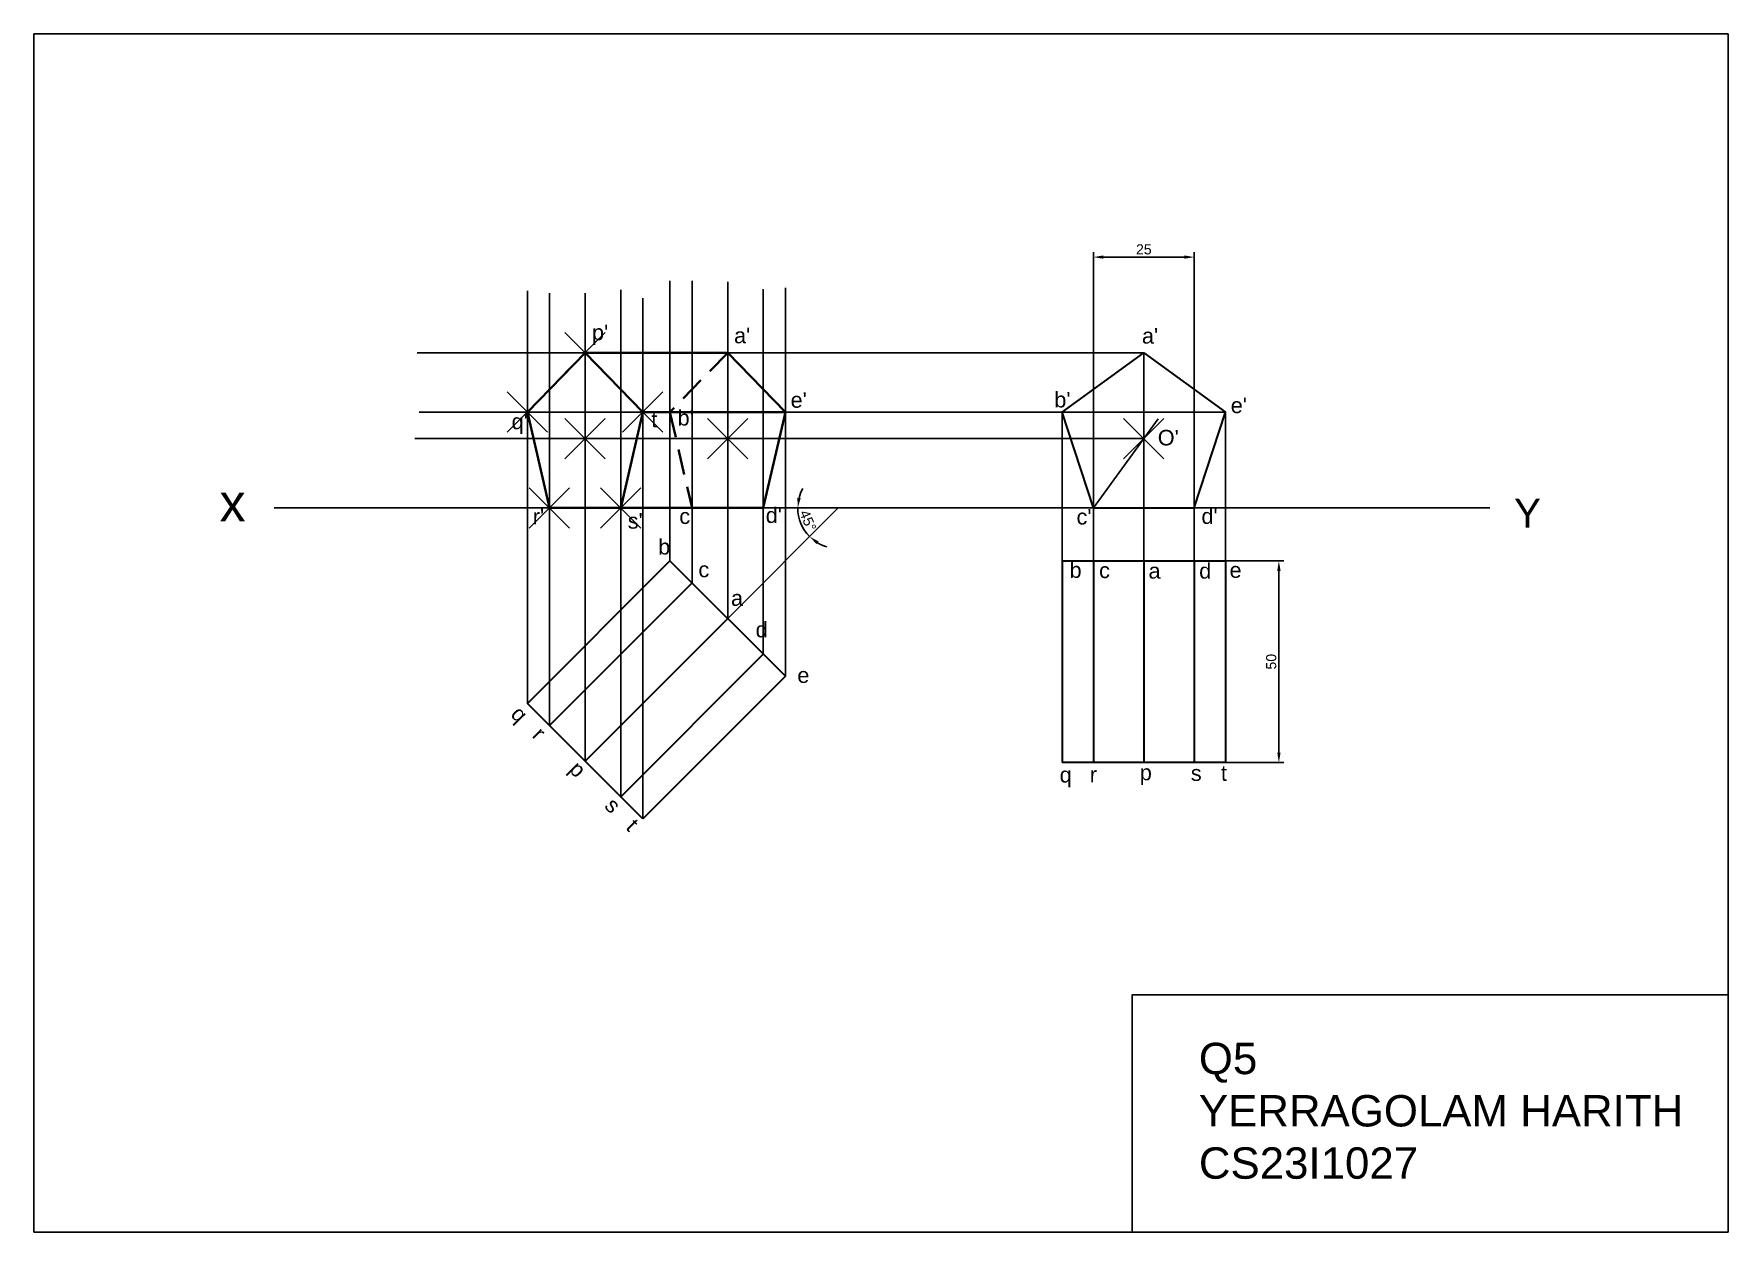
# Model space of a CAD drawing. Header units: millimetres. Extents: x 1815 to 3511, y 1702 to 1999.
# Drawn here: x 1815.2 to 2235.2, y 1702.3 to 1999.3 of the extents above; entities that cross this region are included whole.
import ezdxf

# ---------------------------------------------------------------- set-up
doc = ezdxf.new("R2010")
doc.units = ezdxf.units.MM
doc.header["$PDMODE"] = 3
doc.header["$PDSIZE"] = 5
doc.linetypes.add('HIDDEN', pattern=[9.525, 6.35, -3.175])
doc.styles.get("Standard").update_dxf_attribs({"font": 'arial.ttf'})
doc.dimstyles.new('ISO-25', dxfattribs={"dimtxt": 2.5, "dimasz": 2.5, "dimexe": 1.25, "dimexo": 0.625, "dimtad": 1, "dimtxsty": 'Standard', "dimcen": 2.5, "dimadec": 0, "dimazin": 0, "dimtfac": 1, "dimtmove": 0, "dimatfit": 3, "dimfxl": 1, "dimarcsym": 0})

msp = doc.modelspace()

# ---------------------------------------------------------------- texts
at = {"attachment_point": 1}
for s, width, gutter_width, insert, char_height in [("p'", 19.09476, 19.236, (1953.525, 1927.186), 3.8471), ("a'", 19.09476, 19.236, (1988.742, 1926.411), 3.8471), ("a'", 19.09476, 19.236, (2089.845, 1926.342), 3.8471), ("e'", 19.09476, 19.236, (2002.753, 1910.441), 3.8471), ("b'", 19.09476, 19.236, (2068.123, 1910.512), 3.8471), ("e'", 19.09476, 19.236, (2111.865, 1909.112), 3.8471), ("q'", 19.09476, 19.236, (1933.585, 1905.109), 3.8471), ('t', 19.09476, 19.236, (1968.192, 1905.588), 3.847), ("b'", 19.09476, 19.236, (1974.728, 1906.028), 3.8471), ("O'", 19.09476, 19.236, (2093.776, 1901.106), 3.8471), ('x', 45.94902, 46.288, (1861.184, 1887.668), 9.258), ("c'", 19.09476, 19.236, (1975.169, 1881.635), 3.8471), ("d'", 19.09476, 19.236, (1996.587, 1881.879), 3.8471), ("d'", 19.09476, 19.236, (2104.6, 1881.645), 3.8471), ('Y', 35.81685, 36.081, (2182.068, 1884.08), 7.216), ("r'", 19.09476, 19.236, (1938.834, 1881.577), 3.8471), ("s'", 19.09476, 19.236, (1962.382, 1880.478), 3.8471), ("c'", 19.09476, 19.236, (2073.636, 1881.489), 3.8471), ('b', 19.09476, 19.236, (1969.927, 1874.053), 3.847), ('c', 19.09476, 19.236, (1979.902, 1868.421), 3.847), ('b', 19.09476, 19.236, (2071.901, 1868.277), 3.847), ('c', 19.09476, 19.236, (2079.235, 1868.214), 3.847), ('a', 19.09476, 19.236, (2091.48, 1868.086), 3.847), ('d', 19.09476, 19.236, (2104.044, 1868.086), 3.847), ('e', 19.09476, 19.236, (2111.569, 1868.277), 3.847), ('a', 19.09476, 19.236, (1987.97, 1861.336), 3.847), ('d', 19.09476, 19.236, (1994.083, 1853.536), 3.847), ('e', 19.09476, 19.236, (2004.429, 1842.234), 3.847), ('q', 19.09476, 19.236, (2069.454, 1817.542), 3.847), ('r', 19.09476, 19.236, (2076.913, 1817.623), 3.847), ('p', 19.09476, 19.236, (2089.318, 1818.109), 3.847), ('s', 19.09476, 19.236, (2101.967, 1817.947), 3.847), ('t', 19.09476, 19.236, (2109.426, 1817.947), 3.847), ('Q5\\PYERRAGOLAM HARITH\\PCS23I1027', 290.9532, 38.876, (2103.961, 1749.188), 7.77512)]:
    msp.add_mtext_dynamic_manual_height_columns(s, width=width, gutter_width=gutter_width, heights=[0], dxfattribs=dict(at, insert=insert, char_height=char_height))
at = {"char_height": 3.847, "attachment_point": 1, "rotation": 315}
for s, insert in [('q', (1935.837, 1833.077)), ('r', (1941.169, 1827.859)), ('p', (1950.284, 1819.431)), ('s', (1959.114, 1810.373)), ('t', (1964.388, 1805.098))]:
    msp.add_mtext_dynamic_manual_height_columns(s, width=19.09476, gutter_width=19.236, heights=[0], dxfattribs=dict(at, insert=insert))

# ---------------------------------------------------------------- blocks, each defined once
blk = doc.blocks.new('*D38')
at = {"color": 0, "lineweight": -2, "transparency": 16777216}
for start, end in [(151.3863, 165.6931), (180, 225), (239.3069, 253.6137)]:
    blk.add_arc((2014.57, 1881.75), 10.04, start, end, dxfattribs=at)
at = {"color": 0, "transparency": 16777216}
for points in [[(2005.25, 1884.18), (2004.43, 1884.28), (2004.53, 1881.75)], [(2009.19, 1872.79), (2009.7, 1873.45), (2007.47, 1874.65)]]:
    blk.add_solid(points, dxfattribs=at)
at = {"layer": 'Defpoints', "color": 0, "transparency": 16777216}
for p in [(1874.74, 1881.75), (2014.57, 1881.75), (2176.09, 1881.75), (2004.87, 1879.15), (1951.8, 1818.98)]:
    blk.add_point(p, dxfattribs=at)
at = {"color": 0, "transparency": 16777216, "insert": (2007.04, 1878.64), "char_height": 2.5, "attachment_point": 5, "rotation": 292.5}
blk.add_mtext('45°', dxfattribs=at)
blk = doc.blocks.new('*D129')
at = {"color": 0, "lineweight": -2, "transparency": 16777216}
for p, q in [((2077.82, 1882.11), (2077.82, 1945.18)), ((2102.82, 1882.38), (2102.82, 1945.18)), ((2080.32, 1943.93), (2100.32, 1943.93))]:
    blk.add_line(p, q, dxfattribs=at)
at = {"color": 0, "transparency": 16777216}
for points in [[(2080.32, 1944.35), (2080.32, 1943.52), (2077.82, 1943.93)], [(2100.32, 1944.35), (2100.32, 1943.52), (2102.82, 1943.93)]]:
    blk.add_solid(points, dxfattribs=at)
at = {"layer": 'Defpoints', "color": 0, "transparency": 16777216}
for p in [(2102.82, 1943.93), (2102.82, 1881.75), (2077.82, 1881.49)]:
    blk.add_point(p, dxfattribs=at)
at = {"color": 0, "transparency": 16777216, "insert": (2090.32, 1945.84), "char_height": 2.5, "attachment_point": 5}
blk.add_mtext('25', dxfattribs=at)
blk = doc.blocks.new('*D130')
at = {"color": 0, "lineweight": -2, "transparency": 16777216}
for p, q in [((2090.94, 1868.64), (2125.05, 1868.64)), ((2123.8, 1866.14), (2123.8, 1821.14)), ((2090.94, 1818.64), (2125.05, 1818.64))]:
    blk.add_line(p, q, dxfattribs=at)
at = {"color": 0, "transparency": 16777216}
for points in [[(2123.39, 1866.14), (2124.22, 1866.14), (2123.8, 1868.64)], [(2123.39, 1821.14), (2124.22, 1821.14), (2123.8, 1818.64)]]:
    blk.add_solid(points, dxfattribs=at)
at = {"layer": 'Defpoints', "color": 0, "transparency": 16777216}
for p in [(2090.32, 1868.64), (2090.32, 1818.64), (2123.8, 1818.64)]:
    blk.add_point(p, dxfattribs=at)
at = {"color": 0, "transparency": 16777216, "insert": (2121.9, 1843.64), "char_height": 2.5, "attachment_point": 5, "rotation": 90}
blk.add_mtext('50', dxfattribs=at)

# ---------------------------------------------------------------- dimensions: what is measured, and where the dimension line sits
dim = msp.add_linear_dim(base=(2102.818, 1943.934), p1=(2077.818, 1881.489), p2=(2102.818, 1881.751), dimstyle='ISO-25')
dim.commit()
dim.dimension.update_dxf_attribs({"geometry": '*D129', "text_midpoint": (2090.318, 1945.835)})
dim = msp.add_angular_dim_2l(base=(2004.87, 1879.153), line1=((2014.566, 1881.751), (1951.798, 1818.983)), line2=((1874.743, 1881.751), (2176.087, 1881.751)), dimstyle='ISO-25')
dim.commit()
dim.dimension.update_dxf_attribs({"geometry": '*D38', "text_midpoint": (2007.044, 1878.636)})
dim = msp.add_linear_dim(base=(2123.804, 1818.639), p1=(2090.318, 1868.639), p2=(2090.318, 1818.639), angle=90, dimstyle='ISO-25')
dim.commit()
dim.dimension.update_dxf_attribs({"geometry": '*D130', "text_midpoint": (2121.902, 1843.639)})

# ---------------------------------------------------------------- linework, layer by layer
for p, q in [((1972.852, 1868.639), (1972.852, 1938.058)), ((1978.314, 1863.177), (1978.314, 1938.058)), ((1987.153, 1854.338), (1987.153, 1937.763)), ((2001.455, 1840.036), (2001.455, 1936.284)), ((1937.496, 1833.284), (1937.496, 1935.554)), ((1942.959, 1827.821), (1942.959, 1935.032)), ((1951.798, 1818.983), (1951.798, 1935.032)), ((1960.637, 1810.144), (1960.637, 1935.815)), ((1966.099, 1804.681), (1966.099, 1933.728)), ((1995.992, 1845.499), (1995.992, 1935.989)), ((2090.318, 1920.222), (1910.206, 1920.222)), ((2090.318, 1920.222), (2090.318, 1818.639)), ((2110.543, 1905.528), (1910.706, 1905.528)), ((2070.092, 1905.528), (2070.092, 1831.751)), ((2077.818, 1881.751), (2093.876, 1903.853)), ((2110.543, 1905.528), (2110.543, 1831.751)), ((2090.318, 1898.956), (1909.612, 1898.956)), ((1874.743, 1881.751), (2176.087, 1881.751)), ((1987.153, 1854.338), (2014.566, 1881.751)), ((2077.818, 1881.751), (2077.818, 1818.639)), ((2102.818, 1881.751), (2102.818, 1818.639)), ((1972.852, 1868.639), (1946.768, 1842.556)), ((2001.455, 1840.036), (1975.371, 1813.953))]:
    msp.add_line(p, q)
at = {"color": 85, "lineweight": 35, "true_color": 0x58ba48}
for p, q in [((1951.798, 1920.222), (1937.496, 1905.528)), ((1966.099, 1905.528), (1951.798, 1920.222)), ((1951.798, 1920.222), (1987.153, 1920.222)), ((2001.455, 1905.528), (1987.153, 1920.222)), ((1937.496, 1905.528), (1942.959, 1881.751)), ((1960.637, 1881.751), (1966.099, 1905.528)), ((1966.099, 1905.528), (2001.455, 1905.528)), ((1995.992, 1881.751), (2001.455, 1905.528)), ((1942.959, 1881.751), (1960.637, 1881.751)), ((1960.637, 1881.751), (1987.153, 1881.751)), ((1987.153, 1881.751), (1995.992, 1881.751))]:
    msp.add_line(p, q, dxfattribs=at)
at = {"color": 85, "linetype": 'HIDDEN', "lineweight": 35, "true_color": 0x58ba48}
for p, q in [((1987.153, 1920.222), (1972.852, 1905.528)), ((1972.852, 1905.528), (1978.314, 1881.751))]:
    msp.add_line(p, q, dxfattribs=at)
at = {"color": 85, "lineweight": 30, "true_color": 0x58ba48}
for p, q in [((2070.092, 1905.528), (2090.318, 1920.222)), ((2090.318, 1920.222), (2110.543, 1905.528)), ((2077.818, 1881.751), (2070.092, 1905.528)), ((2102.818, 1881.751), (2110.543, 1905.528)), ((2077.818, 1881.751), (2102.818, 1881.751)), ((1972.852, 1868.639), (1937.496, 1833.284)), ((1972.852, 1868.639), (2001.455, 1840.036)), ((2070.092, 1868.639), (2110.543, 1868.639)), ((2070.092, 1868.639), (2070.092, 1818.639)), ((2077.818, 1868.639), (2077.818, 1818.639)), ((2090.318, 1868.639), (2090.318, 1818.639)), ((2102.818, 1868.639), (2102.818, 1818.639)), ((2110.543, 1868.639), (2110.543, 1818.639)), ((1978.314, 1863.177), (1942.959, 1827.821)), ((1987.153, 1854.338), (1951.798, 1818.983)), ((1995.992, 1845.499), (1960.637, 1810.144)), ((2001.455, 1840.036), (1966.099, 1804.681)), ((1966.099, 1804.681), (1937.496, 1833.284)), ((2110.543, 1818.639), (2070.092, 1818.639))]:
    msp.add_line(p, q, dxfattribs=at)
for points in [[(1815.164, 1999.261), (2235.164, 1999.261), (2235.164, 1702.261), (1815.164, 1702.261)], [(2235.164, 1702.261), (2087.399, 1702.261), (2087.399, 1761.067), (2235.164, 1761.067)]]:
    msp.add_lwpolyline(points, close=True)
for p in [(1951.798, 1920.222), (1937.496, 1905.528), (1966.099, 1905.528), (1951.798, 1898.956), (1987.153, 1898.956), (2090.318, 1898.956), (1942.959, 1881.751), (1960.637, 1881.751)]:
    msp.add_point(p)

msp.set_redraw_order([(e.dxf.handle, doc.entitydb.next_handle()) for e in msp.query("TEXT MTEXT ATTDEF DIMENSION ARC_DIMENSION")])  # texts and dimensions are drawn at this point

doc.saveas('drawing.dxf')
